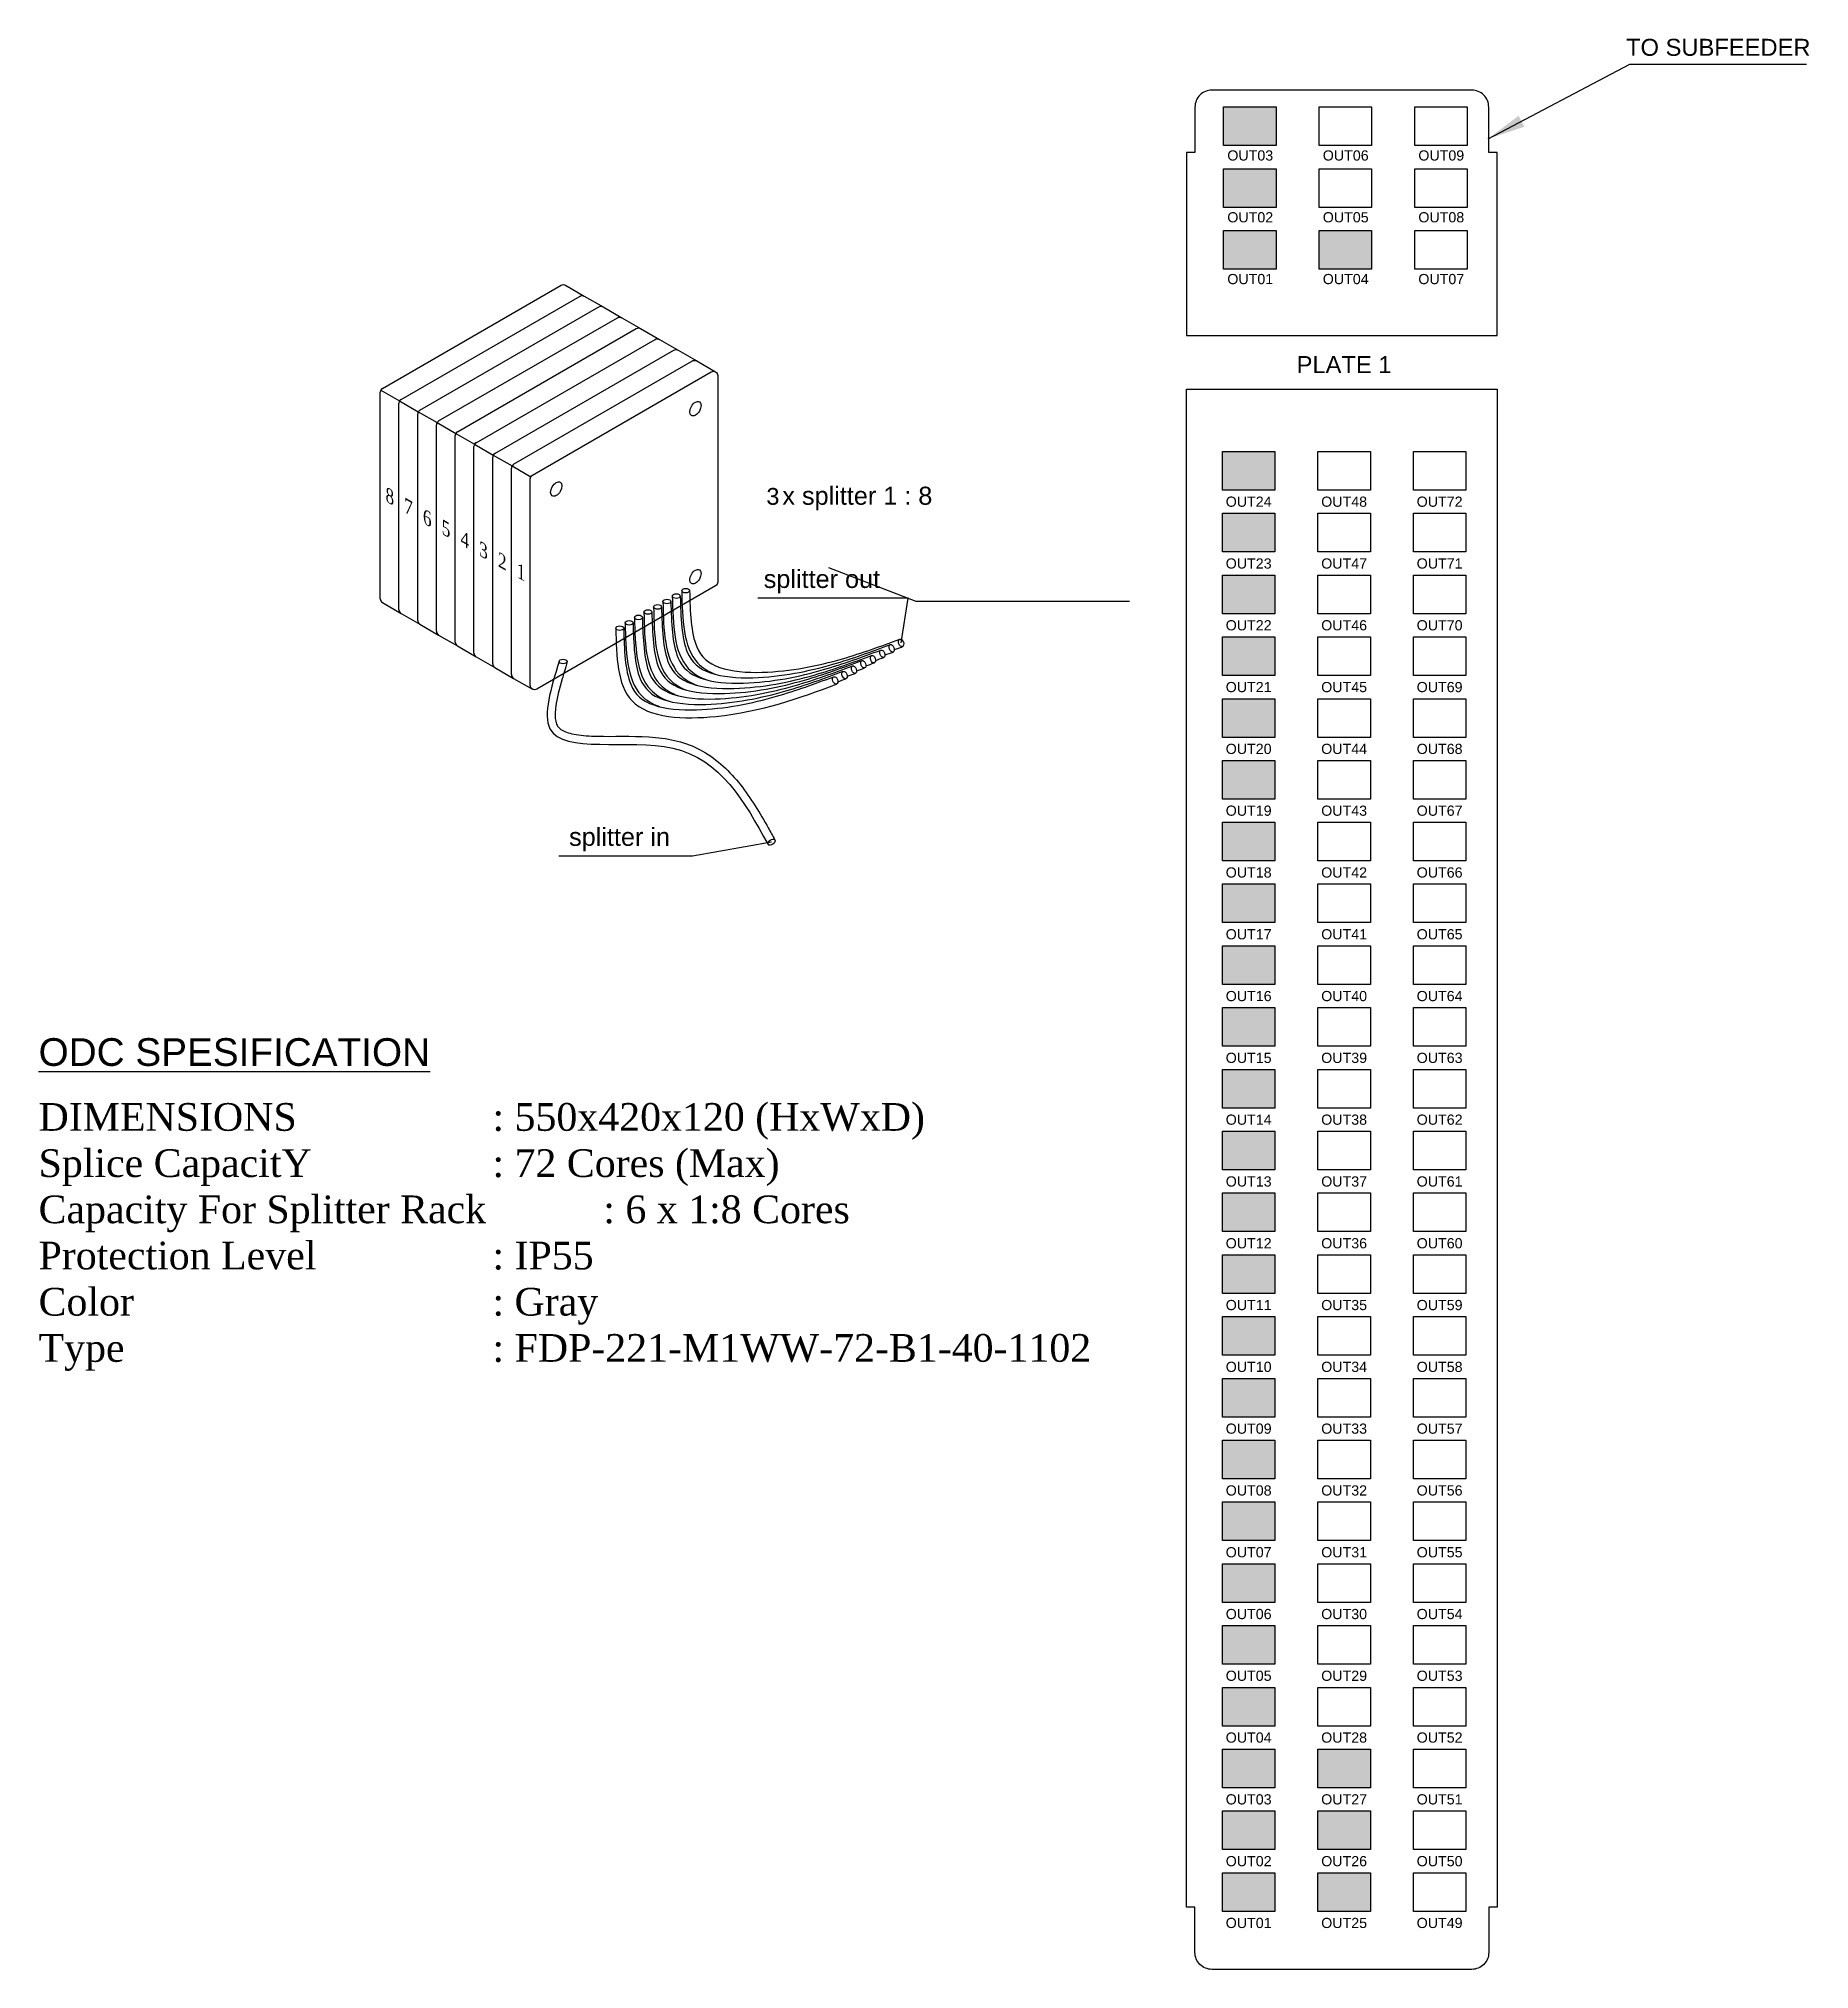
# Model space of a CAD drawing. Header units: metres. Extents: x 3071 to 12757, y 289 to 1488.
# Drawn here: x 11524.2 to 11759.2, y 860.2 to 1116.4 of the extents above; entities that cross this region are included whole.
import ezdxf
from ezdxf.enums import TextEntityAlignment as Align

# ---------------------------------------------------------------- set-up
doc = ezdxf.new("R2010")
doc.units = ezdxf.units.M
doc.layers.add('Distribution Micr Cable(48 cores)', color=7, linetype='Continuous')
doc.layers.add('FDT STRUCTURE', color=7, linetype='Continuous')
doc.styles.get("Standard").update_dxf_attribs({"font": 'arial.ttf'})
doc.styles.add('Times-Roman', font='times.ttf')
doc.dimstyles.get("Standard").update_dxf_attribs({"dimtxt": 0.18, "dimasz": 0.18, "dimexe": 0.18, "dimexo": 0.0625, "dimgap": 0.09, "dimtad": 0, "dimtih": 1, "dimtoh": 1, "dimdec": 4, "dimzin": 0, "dimdsep": 46, "dimtxsty": 'Standard', "dimcen": 0.09, "dimadec": 0, "dimazin": 0, "dimtfac": 1, "dimtdec": 4, "dimtofl": 0, "dimtmove": 0, "dimatfit": 3, "dimfxl": 1, "dimtolj": 1, "dimtzin": 0, "dimarcsym": 0})

msp = doc.modelspace()

# ---------------------------------------------------------------- texts
at = {"color": 7, "insert": (11524.24, 983.73), "char_height": 3.6776, "attachment_point": 1}
msp.add_mtext('{\\fArial|b0|i0|c0|p34;\\LODC SPESIFICATION}', dxfattribs=at)
at = {"color": 7, "insert": (11524.24, 975.12), "char_height": 3.6776, "width": 153.9572, "attachment_point": 1, "style": 'Times-Roman'}
msp.add_mtext('DIMENSIONS^I^I : 550x420x120 (HxWxD)\\PSplice CapacitY^I^I : 72 Cores (Max)\\PCapacity For Splitter Rack^I : 6 x 1:8 Cores\\PProtection Level^I^I : IP55\\PColor^I^I^I^I : Gray\\PType^I^I^I^I : FDP-221-M1WW-72-B1-40-1102', dxfattribs=at)
at = {"layer": 'FDT STRUCTURE', "color": 1}
msp.add_text('TO SUBFEEDER', height=2.2527, dxfattribs=at).set_placement((11747.14, 1115.21), align=Align.MIDDLE)
at = {"layer": 'FDT STRUCTURE'}
for s, height, p in [('OUT03', 1.352, (11685.03, 1100.86)), ('OUT06', 1.352, (11697.7, 1100.86)), ('OUT09', 1.352, (11710.38, 1100.86)), ('OUT02', 1.352, (11685.03, 1092.66)), ('OUT05', 1.352, (11697.7, 1092.66)), ('OUT08', 1.352, (11710.38, 1092.66)), ('OUT01', 1.352, (11685.03, 1084.46)), ('OUT04', 1.352, (11697.7, 1084.46)), ('OUT07', 1.352, (11710.38, 1084.46)), ('PLATE 1', 2.253, (11697.48, 1073.11)), ('OUT24', 1.352, (11684.82, 1054.92)), ('OUT48', 1.352, (11697.49, 1054.92)), ('OUT72', 1.352, (11710.16, 1054.92)), ('OUT23', 1.352, (11684.82, 1046.72)), ('OUT47', 1.352, (11697.49, 1046.72)), ('OUT71', 1.352, (11710.16, 1046.72)), ('OUT22', 1.352, (11684.82, 1038.52)), ('OUT46', 1.352, (11697.49, 1038.52)), ('OUT70', 1.352, (11710.16, 1038.52)), ('OUT21', 1.352, (11684.82, 1030.32)), ('OUT45', 1.352, (11697.49, 1030.32)), ('OUT69', 1.352, (11710.16, 1030.32)), ('OUT20', 1.352, (11684.82, 1022.12)), ('OUT44', 1.352, (11697.49, 1022.12)), ('OUT68', 1.352, (11710.16, 1022.12)), ('OUT19', 1.352, (11684.82, 1013.92)), ('OUT43', 1.352, (11697.49, 1013.92)), ('OUT67', 1.352, (11710.16, 1013.92)), ('OUT18', 1.352, (11684.82, 1005.72)), ('OUT42', 1.352, (11697.49, 1005.72)), ('OUT66', 1.352, (11710.16, 1005.72)), ('OUT17', 1.352, (11684.82, 997.52)), ('OUT41', 1.352, (11697.49, 997.52)), ('OUT65', 1.352, (11710.16, 997.52)), ('OUT16', 1.352, (11684.82, 989.32)), ('OUT40', 1.352, (11697.49, 989.32)), ('OUT64', 1.352, (11710.16, 989.32)), ('OUT15', 1.352, (11684.82, 981.12)), ('OUT39', 1.352, (11697.49, 981.12)), ('OUT63', 1.352, (11710.16, 981.12)), ('OUT14', 1.352, (11684.82, 972.92)), ('OUT38', 1.352, (11697.49, 972.92)), ('OUT62', 1.352, (11710.16, 972.92)), ('OUT13', 1.352, (11684.82, 964.72)), ('OUT37', 1.352, (11697.49, 964.72)), ('OUT61', 1.352, (11710.16, 964.72)), ('OUT12', 1.352, (11684.82, 956.52)), ('OUT36', 1.352, (11697.49, 956.52)), ('OUT60', 1.352, (11710.16, 956.52)), ('OUT11', 1.352, (11684.82, 948.32)), ('OUT35', 1.352, (11697.49, 948.32)), ('OUT59', 1.352, (11710.16, 948.32)), ('OUT10', 1.352, (11684.82, 940.12)), ('OUT34', 1.352, (11697.49, 940.12)), ('OUT58', 1.352, (11710.16, 940.12)), ('OUT09', 1.352, (11684.82, 931.92)), ('OUT33', 1.352, (11697.49, 931.92)), ('OUT57', 1.352, (11710.16, 931.92)), ('OUT08', 1.352, (11684.82, 923.72)), ('OUT32', 1.352, (11697.49, 923.72)), ('OUT56', 1.352, (11710.16, 923.72)), ('OUT07', 1.352, (11684.82, 915.52)), ('OUT31', 1.352, (11697.49, 915.52)), ('OUT55', 1.352, (11710.16, 915.52)), ('OUT06', 1.352, (11684.82, 907.32)), ('OUT30', 1.352, (11697.49, 907.32)), ('OUT54', 1.352, (11710.16, 907.32)), ('OUT05', 1.352, (11684.82, 899.13)), ('OUT29', 1.352, (11697.49, 899.13)), ('OUT53', 1.352, (11710.16, 899.13)), ('OUT04', 1.352, (11684.82, 890.93)), ('OUT28', 1.352, (11697.49, 890.93)), ('OUT52', 1.352, (11710.16, 890.93)), ('OUT03', 1.352, (11684.82, 882.73)), ('OUT27', 1.352, (11697.49, 882.73)), ('OUT51', 1.352, (11710.16, 882.73)), ('OUT02', 1.352, (11684.82, 874.53)), ('OUT26', 1.352, (11697.49, 874.53)), ('OUT50', 1.352, (11710.16, 874.53)), ('OUT01', 1.352, (11684.82, 866.33)), ('OUT25', 1.352, (11697.49, 866.33)), ('OUT49', 1.352, (11710.16, 866.33))]:
    msp.add_text(s, height=height, dxfattribs=at).set_placement(p, align=Align.MIDDLE)
at = {"layer": 'FDT STRUCTURE', "style": 'Times-Roman', "oblique": 330}
for s, p in [('8', (11571.28, 1055.4)), ('7', (11573.77, 1053.96)), ('6', (11576.25, 1052.52)), ('5', (11578.74, 1051.09)), ('4', (11581.23, 1049.65)), ('3', (11583.72, 1048.21)), ('2', (11586.21, 1046.77)), ('1', (11588.7, 1045.34))]:
    msp.add_text(s, height=1.72, rotation=330, dxfattribs=at).set_placement(p, align=Align.MIDDLE_CENTER)
at = {"layer": 'FDT STRUCTURE'}
for s, height, p in [('3', 2.23, (11620.82, 1054.51)), ('x splitter 1 : 8', 2.396, (11622.94, 1054.51)), ('splitter out', 2.396, (11620.47, 1043.47)), ('splitter in', 2.396, (11594.64, 1009.25))]:
    msp.add_text(s, height=height, dxfattribs=at).set_placement(p)

# ---------------------------------------------------------------- hatches: boundary and pattern name
at = {"layer": 'Distribution Micr Cable(48 cores)'}
h = msp.add_hatch(color=3, dxfattribs=at)
h.dxf.hatch_style = 1
h.paths.add_polyline_path([(11681.5, 1107.3), (11688.46, 1107.3), (11688.46, 1102.17), (11681.5, 1102.17)])
h = msp.add_hatch(color=3, dxfattribs=at)
h.dxf.hatch_style = 1
h.paths.add_polyline_path([(11681.5, 1099.1), (11688.46, 1099.1), (11688.46, 1093.97), (11681.5, 1093.97)])
h = msp.add_hatch(color=3, dxfattribs=at)
h.dxf.hatch_style = 1
h.paths.add_polyline_path([(11681.5, 1090.91), (11688.46, 1090.91), (11688.46, 1085.77), (11681.5, 1085.77)])
h = msp.add_hatch(color=3, dxfattribs=at)
h.dxf.hatch_style = 1
h.paths.add_polyline_path([(11694.17, 1090.91), (11701.13, 1090.91), (11701.13, 1085.77), (11694.17, 1085.77)])
h = msp.add_hatch(color=3, dxfattribs=at)
h.dxf.hatch_style = 1
h.paths.add_polyline_path([(11681.34, 1061.58), (11688.29, 1061.58), (11688.29, 1056.45), (11681.34, 1056.45)])
h = msp.add_hatch(color=3, dxfattribs=at)
h.dxf.hatch_style = 1
h.paths.add_polyline_path([(11681.34, 1053.38), (11688.29, 1053.38), (11688.29, 1048.25), (11681.34, 1048.25)])
h = msp.add_hatch(color=3, dxfattribs=at)
h.dxf.hatch_style = 1
h.paths.add_polyline_path([(11681.34, 1045.18), (11688.29, 1045.18), (11688.29, 1040.05), (11681.34, 1040.05)])
h = msp.add_hatch(color=3, dxfattribs=at)
h.dxf.hatch_style = 1
h.paths.add_polyline_path([(11681.34, 1036.98), (11688.29, 1036.98), (11688.29, 1031.85), (11681.34, 1031.85)])
h = msp.add_hatch(color=3, dxfattribs=at)
h.dxf.hatch_style = 1
h.paths.add_polyline_path([(11681.34, 1028.78), (11688.29, 1028.78), (11688.29, 1023.65), (11681.34, 1023.65)])
h = msp.add_hatch(color=3, dxfattribs=at)
h.dxf.hatch_style = 1
h.paths.add_polyline_path([(11681.34, 1020.58), (11688.29, 1020.58), (11688.29, 1015.45), (11681.34, 1015.45)])
h = msp.add_hatch(color=3, dxfattribs=at)
h.dxf.hatch_style = 1
h.paths.add_polyline_path([(11681.34, 1012.39), (11688.29, 1012.39), (11688.29, 1007.25), (11681.34, 1007.25)])
h = msp.add_hatch(color=3, dxfattribs=at)
h.dxf.hatch_style = 1
h.paths.add_polyline_path([(11681.34, 1004.19), (11688.29, 1004.19), (11688.29, 999.06), (11681.34, 999.06)])
h = msp.add_hatch(color=3, dxfattribs=at)
h.dxf.hatch_style = 1
h.paths.add_polyline_path([(11681.34, 995.99), (11688.29, 995.99), (11688.29, 990.86), (11681.34, 990.86)])
h = msp.add_hatch(color=3, dxfattribs=at)
h.dxf.hatch_style = 1
h.paths.add_polyline_path([(11681.34, 987.79), (11688.29, 987.79), (11688.29, 982.66), (11681.34, 982.66)])
h = msp.add_hatch(color=3, dxfattribs=at)
h.dxf.hatch_style = 1
h.paths.add_polyline_path([(11681.34, 979.59), (11688.29, 979.59), (11688.29, 974.46), (11681.34, 974.46)])
h = msp.add_hatch(color=3, dxfattribs=at)
h.dxf.hatch_style = 1
h.paths.add_polyline_path([(11681.34, 971.39), (11688.29, 971.39), (11688.29, 966.26), (11681.34, 966.26)])
h = msp.add_hatch(color=3, dxfattribs=at)
h.dxf.hatch_style = 1
h.paths.add_polyline_path([(11681.34, 963.19), (11688.29, 963.19), (11688.29, 958.06), (11681.34, 958.06)])
h = msp.add_hatch(color=3, dxfattribs=at)
h.dxf.hatch_style = 1
h.paths.add_polyline_path([(11681.34, 954.99), (11688.29, 954.99), (11688.29, 949.86), (11681.34, 949.86)])
h = msp.add_hatch(color=3, dxfattribs=at)
h.dxf.hatch_style = 1
h.paths.add_polyline_path([(11681.34, 946.79), (11688.29, 946.79), (11688.29, 941.66), (11681.34, 941.66)])
h = msp.add_hatch(color=3, dxfattribs=at)
h.dxf.hatch_style = 1
h.paths.add_polyline_path([(11681.34, 938.59), (11688.29, 938.59), (11688.29, 933.46), (11681.34, 933.46)])
h = msp.add_hatch(color=3, dxfattribs=at)
h.dxf.hatch_style = 1
h.paths.add_polyline_path([(11681.34, 930.39), (11688.29, 930.39), (11688.29, 925.26), (11681.34, 925.26)])
h = msp.add_hatch(color=3, dxfattribs=at)
h.dxf.hatch_style = 1
h.paths.add_polyline_path([(11681.34, 922.19), (11688.29, 922.19), (11688.29, 917.06), (11681.34, 917.06)])
h = msp.add_hatch(color=3, dxfattribs=at)
h.dxf.hatch_style = 1
h.paths.add_polyline_path([(11681.34, 913.99), (11688.29, 913.99), (11688.29, 908.86), (11681.34, 908.86)])
h = msp.add_hatch(color=3, dxfattribs=at)
h.dxf.hatch_style = 1
h.paths.add_polyline_path([(11681.34, 905.79), (11688.29, 905.79), (11688.29, 900.66), (11681.34, 900.66)])
h = msp.add_hatch(color=3, dxfattribs=at)
h.dxf.hatch_style = 1
h.paths.add_polyline_path([(11681.34, 897.59), (11688.29, 897.59), (11688.29, 892.46), (11681.34, 892.46)])
h = msp.add_hatch(color=3, dxfattribs=at)
h.dxf.hatch_style = 1
h.paths.add_polyline_path([(11681.34, 889.39), (11688.29, 889.39), (11688.29, 884.26), (11681.34, 884.26)])
h = msp.add_hatch(color=3, dxfattribs=at)
h.dxf.hatch_style = 1
h.paths.add_polyline_path([(11694.01, 889.39), (11700.97, 889.39), (11700.97, 884.26), (11694.01, 884.26)])
h = msp.add_hatch(color=3, dxfattribs=at)
h.dxf.hatch_style = 1
h.paths.add_polyline_path([(11681.34, 881.19), (11688.29, 881.19), (11688.29, 876.06), (11681.34, 876.06)])
h = msp.add_hatch(color=3, dxfattribs=at)
h.dxf.hatch_style = 1
h.paths.add_polyline_path([(11694.01, 881.19), (11700.97, 881.19), (11700.97, 876.06), (11694.01, 876.06)])
h = msp.add_hatch(color=3, dxfattribs=at)
h.dxf.hatch_style = 1
h.paths.add_polyline_path([(11681.34, 872.99), (11688.29, 872.99), (11688.29, 867.86), (11681.34, 867.86)])
h = msp.add_hatch(color=3, dxfattribs=at)
h.dxf.hatch_style = 1
h.paths.add_polyline_path([(11694.01, 872.99), (11700.97, 872.99), (11700.97, 867.86), (11694.01, 867.86)])

# ---------------------------------------------------------------- linework, layer by layer
at = {"layer": 'FDT STRUCTURE'}
for p, q in [((11569.57, 1042.03), (11569.57, 1069.44)), ((11572.06, 1040.59), (11572.06, 1068)), ((11574.55, 1039.16), (11574.55, 1066.57)), ((11577.04, 1037.72), (11577.04, 1065.13)), ((11579.53, 1036.28), (11579.53, 1063.69)), ((11582.02, 1034.84), (11582.02, 1062.26)), ((11584.51, 1033.41), (11584.51, 1060.82)), ((11587, 1031.97), (11587, 1059.38))]:
    msp.add_line(p, q, dxfattribs=at)
at = {"layer": 'FDT STRUCTURE', "color": 0}
msp.add_line((11676.59, 1069.85), (11717.8, 1069.85), dxfattribs=at)
for points in [[(11717.8, 1076.98), (11717.8, 1101.26), (11716.68, 1101.26), (11716.68, 1107.28, 0.414214), (11714.42, 1109.53), (11679.95, 1109.53, 0.414214), (11677.69, 1107.28), (11677.69, 1101.26), (11676.59, 1101.26), (11676.59, 1076.98)], [(11717.8, 1069.85), (11717.8, 868.44), (11716.68, 868.44), (11716.68, 862.42, -0.414214), (11714.42, 860.17), (11679.95, 860.17, -0.414214), (11677.69, 862.42), (11677.69, 868.44), (11676.59, 868.44), (11676.59, 1069.85)]]:
    msp.add_lwpolyline(points, format="xyb", dxfattribs=at)
for points in [[(11681.5, 1107.3), (11688.46, 1107.3), (11688.46, 1102.17), (11681.5, 1102.17)], [(11694.17, 1107.3), (11701.13, 1107.3), (11701.13, 1102.17), (11694.17, 1102.17)], [(11706.85, 1107.3), (11713.81, 1107.3), (11713.81, 1102.17), (11706.85, 1102.17)], [(11681.5, 1099.1), (11688.46, 1099.1), (11688.46, 1093.97), (11681.5, 1093.97)], [(11694.17, 1099.1), (11701.13, 1099.1), (11701.13, 1093.97), (11694.17, 1093.97)], [(11706.85, 1099.1), (11713.81, 1099.1), (11713.81, 1093.97), (11706.85, 1093.97)], [(11681.5, 1090.91), (11688.46, 1090.91), (11688.46, 1085.77), (11681.5, 1085.77)], [(11694.17, 1090.91), (11701.13, 1090.91), (11701.13, 1085.77), (11694.17, 1085.77)], [(11706.85, 1090.91), (11713.81, 1090.91), (11713.81, 1085.77), (11706.85, 1085.77)], [(11681.34, 1061.58), (11688.29, 1061.58), (11688.29, 1056.45), (11681.34, 1056.45)], [(11694.01, 1061.58), (11700.97, 1061.58), (11700.97, 1056.45), (11694.01, 1056.45)], [(11706.68, 1061.58), (11713.64, 1061.58), (11713.64, 1056.45), (11706.68, 1056.45)], [(11681.34, 1053.38), (11688.29, 1053.38), (11688.29, 1048.25), (11681.34, 1048.25)], [(11694.01, 1053.38), (11700.97, 1053.38), (11700.97, 1048.25), (11694.01, 1048.25)], [(11706.68, 1053.38), (11713.64, 1053.38), (11713.64, 1048.25), (11706.68, 1048.25)], [(11681.34, 1045.18), (11688.29, 1045.18), (11688.29, 1040.05), (11681.34, 1040.05)], [(11694.01, 1045.18), (11700.97, 1045.18), (11700.97, 1040.05), (11694.01, 1040.05)], [(11706.68, 1045.18), (11713.64, 1045.18), (11713.64, 1040.05), (11706.68, 1040.05)], [(11681.34, 1036.98), (11688.29, 1036.98), (11688.29, 1031.85), (11681.34, 1031.85)], [(11694.01, 1036.98), (11700.97, 1036.98), (11700.97, 1031.85), (11694.01, 1031.85)], [(11706.68, 1036.98), (11713.64, 1036.98), (11713.64, 1031.85), (11706.68, 1031.85)], [(11681.34, 1028.78), (11688.29, 1028.78), (11688.29, 1023.65), (11681.34, 1023.65)], [(11694.01, 1028.78), (11700.97, 1028.78), (11700.97, 1023.65), (11694.01, 1023.65)], [(11706.68, 1028.78), (11713.64, 1028.78), (11713.64, 1023.65), (11706.68, 1023.65)], [(11681.34, 1020.58), (11688.29, 1020.58), (11688.29, 1015.45), (11681.34, 1015.45)], [(11694.01, 1020.58), (11700.97, 1020.58), (11700.97, 1015.45), (11694.01, 1015.45)], [(11706.68, 1020.58), (11713.64, 1020.58), (11713.64, 1015.45), (11706.68, 1015.45)], [(11681.34, 1012.39), (11688.29, 1012.39), (11688.29, 1007.25), (11681.34, 1007.25)], [(11694.01, 1012.39), (11700.97, 1012.39), (11700.97, 1007.25), (11694.01, 1007.25)], [(11706.68, 1012.39), (11713.64, 1012.39), (11713.64, 1007.25), (11706.68, 1007.25)], [(11681.34, 1004.19), (11688.29, 1004.19), (11688.29, 999.06), (11681.34, 999.06)], [(11694.01, 1004.19), (11700.97, 1004.19), (11700.97, 999.06), (11694.01, 999.06)], [(11706.68, 1004.19), (11713.64, 1004.19), (11713.64, 999.06), (11706.68, 999.06)], [(11681.34, 995.99), (11688.29, 995.99), (11688.29, 990.86), (11681.34, 990.86)], [(11694.01, 995.99), (11700.97, 995.99), (11700.97, 990.86), (11694.01, 990.86)], [(11706.68, 995.99), (11713.64, 995.99), (11713.64, 990.86), (11706.68, 990.86)], [(11681.34, 987.79), (11688.29, 987.79), (11688.29, 982.66), (11681.34, 982.66)], [(11694.01, 987.79), (11700.97, 987.79), (11700.97, 982.66), (11694.01, 982.66)], [(11706.68, 987.79), (11713.64, 987.79), (11713.64, 982.66), (11706.68, 982.66)], [(11681.34, 979.59), (11688.29, 979.59), (11688.29, 974.46), (11681.34, 974.46)], [(11694.01, 979.59), (11700.97, 979.59), (11700.97, 974.46), (11694.01, 974.46)], [(11706.68, 979.59), (11713.64, 979.59), (11713.64, 974.46), (11706.68, 974.46)], [(11681.34, 971.39), (11688.29, 971.39), (11688.29, 966.26), (11681.34, 966.26)], [(11694.01, 971.39), (11700.97, 971.39), (11700.97, 966.26), (11694.01, 966.26)], [(11706.68, 971.39), (11713.64, 971.39), (11713.64, 966.26), (11706.68, 966.26)], [(11681.34, 963.19), (11688.29, 963.19), (11688.29, 958.06), (11681.34, 958.06)], [(11694.01, 963.19), (11700.97, 963.19), (11700.97, 958.06), (11694.01, 958.06)], [(11706.68, 963.19), (11713.64, 963.19), (11713.64, 958.06), (11706.68, 958.06)], [(11681.34, 954.99), (11688.29, 954.99), (11688.29, 949.86), (11681.34, 949.86)], [(11694.01, 954.99), (11700.97, 954.99), (11700.97, 949.86), (11694.01, 949.86)], [(11706.68, 954.99), (11713.64, 954.99), (11713.64, 949.86), (11706.68, 949.86)], [(11681.34, 946.79), (11688.29, 946.79), (11688.29, 941.66), (11681.34, 941.66)], [(11694.01, 946.79), (11700.97, 946.79), (11700.97, 941.66), (11694.01, 941.66)], [(11706.68, 946.79), (11713.64, 946.79), (11713.64, 941.66), (11706.68, 941.66)], [(11681.34, 938.59), (11688.29, 938.59), (11688.29, 933.46), (11681.34, 933.46)], [(11694.01, 938.59), (11700.97, 938.59), (11700.97, 933.46), (11694.01, 933.46)], [(11706.68, 938.59), (11713.64, 938.59), (11713.64, 933.46), (11706.68, 933.46)], [(11681.34, 930.39), (11688.29, 930.39), (11688.29, 925.26), (11681.34, 925.26)], [(11694.01, 930.39), (11700.97, 930.39), (11700.97, 925.26), (11694.01, 925.26)], [(11694.01, 930.39), (11700.97, 930.39), (11700.97, 925.26), (11694.01, 925.26)], [(11694.01, 930.39), (11700.97, 930.39), (11700.97, 925.26), (11694.01, 925.26)], [(11706.68, 930.39), (11713.64, 930.39), (11713.64, 925.26), (11706.68, 925.26)], [(11681.34, 922.19), (11688.29, 922.19), (11688.29, 917.06), (11681.34, 917.06)], [(11694.01, 922.19), (11700.97, 922.19), (11700.97, 917.06), (11694.01, 917.06)], [(11694.01, 922.19), (11700.97, 922.19), (11700.97, 917.06), (11694.01, 917.06)], [(11694.01, 922.19), (11700.97, 922.19), (11700.97, 917.06), (11694.01, 917.06)], [(11706.68, 922.19), (11713.64, 922.19), (11713.64, 917.06), (11706.68, 917.06)], [(11681.34, 913.99), (11688.29, 913.99), (11688.29, 908.86), (11681.34, 908.86)], [(11694.01, 913.99), (11700.97, 913.99), (11700.97, 908.86), (11694.01, 908.86)], [(11694.01, 913.99), (11700.97, 913.99), (11700.97, 908.86), (11694.01, 908.86)], [(11694.01, 913.99), (11700.97, 913.99), (11700.97, 908.86), (11694.01, 908.86)], [(11706.68, 913.99), (11713.64, 913.99), (11713.64, 908.86), (11706.68, 908.86)], [(11681.34, 905.79), (11688.29, 905.79), (11688.29, 900.66), (11681.34, 900.66)], [(11694.01, 905.79), (11700.97, 905.79), (11700.97, 900.66), (11694.01, 900.66)], [(11694.01, 905.79), (11700.97, 905.79), (11700.97, 900.66), (11694.01, 900.66)], [(11694.01, 905.79), (11700.97, 905.79), (11700.97, 900.66), (11694.01, 900.66)], [(11706.68, 905.79), (11713.64, 905.79), (11713.64, 900.66), (11706.68, 900.66)], [(11681.34, 897.59), (11688.29, 897.59), (11688.29, 892.46), (11681.34, 892.46)], [(11694.01, 897.59), (11700.97, 897.59), (11700.97, 892.46), (11694.01, 892.46)], [(11694.01, 897.59), (11700.97, 897.59), (11700.97, 892.46), (11694.01, 892.46)], [(11694.01, 897.59), (11700.97, 897.59), (11700.97, 892.46), (11694.01, 892.46)], [(11706.68, 897.59), (11713.64, 897.59), (11713.64, 892.46), (11706.68, 892.46)], [(11681.34, 889.39), (11688.29, 889.39), (11688.29, 884.26), (11681.34, 884.26)], [(11694.01, 889.39), (11700.97, 889.39), (11700.97, 884.26), (11694.01, 884.26)], [(11694.01, 889.39), (11700.97, 889.39), (11700.97, 884.26), (11694.01, 884.26)], [(11694.01, 889.39), (11700.97, 889.39), (11700.97, 884.26), (11694.01, 884.26)], [(11706.68, 889.39), (11713.64, 889.39), (11713.64, 884.26), (11706.68, 884.26)], [(11681.34, 881.19), (11688.29, 881.19), (11688.29, 876.06), (11681.34, 876.06)], [(11694.01, 881.19), (11700.97, 881.19), (11700.97, 876.06), (11694.01, 876.06)], [(11706.68, 881.19), (11713.64, 881.19), (11713.64, 876.06), (11706.68, 876.06)], [(11681.34, 872.99), (11688.29, 872.99), (11688.29, 867.86), (11681.34, 867.86)], [(11694.01, 872.99), (11700.97, 872.99), (11700.97, 867.86), (11694.01, 867.86)], [(11706.68, 872.99), (11713.64, 872.99), (11713.64, 867.86), (11706.68, 867.86)]]:
    msp.add_lwpolyline(points, close=True, dxfattribs=at)
at = {"layer": 'FDT STRUCTURE'}
for points in [[(11569.86, 1069.94), (11593.6, 1083.64, -0.267949), (11594.18, 1083.64)], [(11572.35, 1068.5), (11596.09, 1082.21, -0.267949), (11596.66, 1082.21)], [(11574.84, 1067.06), (11598.58, 1080.77, -0.267949), (11599.15, 1080.77)], [(11577.33, 1065.63), (11601.07, 1079.33, -0.267949), (11601.64, 1079.33)], [(11579.82, 1064.19), (11603.56, 1077.9, -0.267949), (11604.13, 1077.9)], [(11582.31, 1062.75), (11606.05, 1076.46, -0.267949), (11606.62, 1076.46)], [(11584.79, 1061.32), (11608.53, 1075.02, -0.267949), (11609.11, 1075.02)], [(11587.28, 1059.88), (11611.02, 1073.59, -0.267949), (11611.6, 1073.59)]]:
    msp.add_lwpolyline(points, format="xyb", dxfattribs=at)
for points in [[(11594.18, 1083.64), (11596.66, 1082.21)], [(11596.66, 1082.21), (11599.15, 1080.77)], [(11599.15, 1080.77), (11601.64, 1079.33)], [(11601.64, 1079.33), (11604.13, 1077.9)], [(11604.13, 1077.9), (11606.62, 1076.46)], [(11606.62, 1076.46), (11609.11, 1075.02)], [(11676.59, 1076.98), (11717.8, 1076.98)], [(11609.11, 1075.02), (11611.6, 1073.59)], [(11611.6, 1073.59), (11614.09, 1072.15)], [(11569.65, 1069.73), (11572.14, 1068.29)], [(11572.14, 1068.29), (11574.63, 1066.85)], [(11574.63, 1066.85), (11577.12, 1065.42)], [(11577.12, 1065.42), (11579.61, 1063.98)], [(11579.61, 1063.98), (11582.1, 1062.54)], [(11582.1, 1062.54), (11584.58, 1061.11)], [(11584.58, 1061.11), (11587.07, 1059.67)], [(11587.07, 1059.67), (11589.56, 1058.23)], [(11569.86, 1041.53), (11572.35, 1040.09)], [(11572.35, 1040.09), (11574.84, 1038.66)], [(11574.84, 1038.66), (11577.33, 1037.22)], [(11577.33, 1037.22), (11579.82, 1035.78)], [(11579.82, 1035.78), (11582.31, 1034.35)], [(11582.31, 1034.35), (11584.79, 1032.91)], [(11584.79, 1032.91), (11587.28, 1031.47)], [(11587.28, 1031.47), (11589.77, 1030.04)], [(11621.5, 1009.74), (11611, 1007.9), (11593.28, 1007.9)]]:
    msp.add_lwpolyline(points, dxfattribs=at)
msp.add_lwpolyline([(11589.49, 1030.53), (11589.49, 1057.95, -0.267949), (11589.77, 1058.44), (11613.51, 1072.15, -0.57735), (11614.37, 1071.65), (11614.37, 1044.24, -0.267949), (11614.09, 1043.74), (11590.35, 1030.04, -0.57735)], format="xyb", close=True, dxfattribs=at)
for centre, start, end in [((11611.31, 1073.09), 60, 120), ((11570.15, 1069.44), 120, 180), ((11572.64, 1068), 120, 180), ((11575.13, 1066.57), 120, 180), ((11577.62, 1065.13), 120, 180), ((11580.1, 1063.69), 120, 180), ((11582.59, 1062.26), 120, 180), ((11585.08, 1060.82), 120, 180), ((11587.57, 1059.38), 120, 180), ((11570.15, 1042.03), 180, 240), ((11572.64, 1040.59), 180, 240), ((11575.13, 1039.16), 180, 240), ((11577.62, 1037.72), 180, 240), ((11580.1, 1036.28), 180, 240), ((11582.59, 1034.84), 180, 240), ((11585.08, 1033.41), 180, 240), ((11587.57, 1031.97), 180, 240)]:
    msp.add_arc(centre, 0.575, start, end, dxfattribs=at)
for centre, major_axis, ratio in [((11611.4, 1067.25), (-0.528, -0.914), 0.57735), ((11592.94, 1056.59), (-0.528, -0.914), 0.57735), ((11611.4, 1044.96), (-0.528, -0.914), 0.57735), ((11610.11, 1043.11), (-0.528, 0), 0.57735), ((11605.1, 1040.28), (-0.528, 0), 0.57735), ((11606.38, 1040.95), (-0.528, 0), 0.57735), ((11607.62, 1041.67), (-0.528, 0), 0.57735), ((11608.87, 1042.39), (-0.528, 0), 0.57735), ((11601.36, 1038.13), (-0.528, 0), 0.57735), ((11602.61, 1038.85), (-0.528, 0), 0.57735), ((11603.85, 1039.56), (-0.528, 0), 0.57735), ((11636.21, 1034.74), (0.182, -0.493), 0.598168), ((11637.45, 1035.46), (0.182, -0.493), 0.598168), ((11638.7, 1036.18), (0.182, -0.493), 0.598168), ((11593.84, 1033.71), (-0.528, 0), 0.57735), ((11632.44, 1032.63), (0.182, -0.493), 0.598168), ((11633.68, 1033.35), (0.182, -0.493), 0.598168), ((11634.96, 1034.02), (0.182, -0.493), 0.598168), ((11629.95, 1031.2), (0.182, -0.493), 0.598168), ((11631.19, 1031.91), (0.182, -0.493), 0.598168), ((11621.5, 1009.74), (-0.453, -0.305), 0.58247)]:
    msp.add_ellipse(centre, major_axis=major_axis, ratio=ratio, dxfattribs=at)
for points, knots in [([(11609.58, 1043.11), (11609.67, 1039.35), (11609.79, 1034.35), (11613.18, 1032.34), (11614.16, 1031.98)], [0, 0, 0, 0, 0.2148662, 0.2858208, 0.2858208, 0.2858208, 0.2858208]), ([(11610.63, 1043.13), (11610.7, 1040.27), (11610.81, 1037.49), (11612.16, 1034.27), (11613.09, 1033.46), (11616.17, 1032.39), (11618.2, 1032.22), (11624.08, 1032.4), (11627.65, 1033.13), (11633.52, 1034.83), (11636, 1035.74), (11638.52, 1036.67)], [0, 0, 0, 0, 0.1638999, 0.1638999, 0.2888429, 0.2888429, 0.4137858, 0.4137858, 0.6423938, 0.6423938, 0.8263053, 0.8263053, 0.8263053, 0.8263053]), ([(11604.57, 1040.28), (11604.66, 1036.53), (11604.77, 1031.53), (11608.17, 1029.51), (11609.14, 1029.15)], [0, 0, 0, 0, 0.2148662, 0.2858208, 0.2858208, 0.2858208, 0.2858208]), ([(11605.62, 1040.31), (11605.69, 1037.44), (11605.8, 1034.66), (11607.14, 1031.45), (11608.08, 1030.64), (11611.15, 1029.57), (11613.18, 1029.4), (11619.06, 1029.58), (11622.64, 1030.31), (11628.5, 1032), (11630.99, 1032.92), (11633.5, 1033.84)], [0, 0, 0, 0, 0.1638999, 0.1638999, 0.2888429, 0.2888429, 0.4137858, 0.4137858, 0.6423938, 0.6423938, 0.8263053, 0.8263053, 0.8263053, 0.8263053]), ([(11605.85, 1040.95), (11605.94, 1037.2), (11606.05, 1032.34), (11609.26, 1030.29), (11610.1, 1029.95)], [0, 0, 0, 0, 0.2148662, 0.2778992, 0.2778992, 0.2778992, 0.2778992]), ([(11606.9, 1040.98), (11606.97, 1038.11), (11607.08, 1035.33), (11608.43, 1032.12), (11609.36, 1031.31), (11612.43, 1030.24), (11614.46, 1030.07), (11620.34, 1030.25), (11623.92, 1030.98), (11629.79, 1032.67), (11632.27, 1033.59), (11634.78, 1034.51)], [0, 0, 0, 0, 0.1638999, 0.1638999, 0.2888429, 0.2888429, 0.4137858, 0.4137858, 0.6423938, 0.6423938, 0.8263053, 0.8263053, 0.8263053, 0.8263053]), ([(11607.09, 1041.67), (11607.18, 1037.91), (11607.3, 1032.92), (11610.69, 1030.9), (11611.67, 1030.54)], [0, 0, 0, 0, 0.2148662, 0.2858208, 0.2858208, 0.2858208, 0.2858208]), ([(11608.14, 1041.7), (11608.21, 1038.83), (11608.32, 1036.05), (11609.67, 1032.84), (11610.6, 1032.03), (11613.68, 1030.95), (11615.71, 1030.78), (11621.59, 1030.96), (11625.16, 1031.7), (11631.03, 1033.39), (11633.52, 1034.31), (11636.03, 1035.23)], [0, 0, 0, 0, 0.1638999, 0.1638999, 0.2888429, 0.2888429, 0.4137858, 0.4137858, 0.6423938, 0.6423938, 0.8263053, 0.8263053, 0.8263053, 0.8263053]), ([(11608.34, 1042.39), (11608.43, 1038.63), (11608.54, 1033.63), (11611.94, 1031.62), (11612.91, 1031.26)], [0, 0, 0, 0, 0.2148662, 0.2858208, 0.2858208, 0.2858208, 0.2858208]), ([(11609.39, 1042.41), (11609.46, 1039.55), (11609.57, 1036.77), (11610.91, 1033.56), (11611.85, 1032.75), (11614.92, 1031.67), (11616.95, 1031.5), (11622.83, 1031.68), (11626.41, 1032.41), (11632.27, 1034.11), (11634.76, 1035.03), (11637.27, 1035.95)], [0, 0, 0, 0, 0.1638999, 0.1638999, 0.2888429, 0.2888429, 0.4137858, 0.4137858, 0.6423938, 0.6423938, 0.8263053, 0.8263053, 0.8263053, 0.8263053]), ([(11601.89, 1038.15), (11601.95, 1035.29), (11602.06, 1032.51), (11603.41, 1029.29), (11604.34, 1028.48), (11607.42, 1027.41), (11609.45, 1027.24), (11615.33, 1027.42), (11618.91, 1028.15), (11624.77, 1029.85), (11627.26, 1030.76), (11629.77, 1031.69)], [0, 0, 0, 0, 0.1638999, 0.1638999, 0.2888429, 0.2888429, 0.4137858, 0.4137858, 0.6423938, 0.6423938, 0.8263053, 0.8263053, 0.8263053, 0.8263053]), ([(11602.08, 1038.85), (11602.17, 1035.09), (11602.28, 1030.09), (11605.68, 1028.07), (11606.65, 1027.72)], [0, 0, 0, 0, 0.2148662, 0.2858208, 0.2858208, 0.2858208, 0.2858208]), ([(11603.13, 1038.87), (11603.2, 1036), (11603.31, 1033.23), (11604.66, 1030.01), (11605.59, 1029.2), (11608.66, 1028.13), (11610.69, 1027.96), (11616.57, 1028.14), (11620.15, 1028.87), (11626.02, 1030.57), (11628.5, 1031.48), (11631.01, 1032.41)], [0, 0, 0, 0, 0.1638999, 0.1638999, 0.2888429, 0.2888429, 0.4137858, 0.4137858, 0.6423938, 0.6423938, 0.8263053, 0.8263053, 0.8263053, 0.8263053]), ([(11603.32, 1039.56), (11603.41, 1035.81), (11603.53, 1030.81), (11606.92, 1028.79), (11607.9, 1028.44)], [0, 0, 0, 0, 0.2148662, 0.2858208, 0.2858208, 0.2858208, 0.2858208]), ([(11604.37, 1039.59), (11604.44, 1036.72), (11604.55, 1033.94), (11605.9, 1030.73), (11606.83, 1029.92), (11609.91, 1028.85), (11611.94, 1028.68), (11617.82, 1028.86), (11621.39, 1029.59), (11627.26, 1031.28), (11629.75, 1032.2), (11632.26, 1033.13)], [0, 0, 0, 0, 0.1638999, 0.1638999, 0.2888429, 0.2888429, 0.4137858, 0.4137858, 0.6423938, 0.6423938, 0.8263053, 0.8263053, 0.8263053, 0.8263053]), ([(11594.37, 1033.71), (11594.12, 1032.72), (11593.91, 1032.05), (11593.33, 1030.08), (11593.02, 1028.83), (11592.78, 1027.07), (11592.76, 1026.45), (11592.88, 1025.69), (11592.95, 1025.45), (11593.14, 1025.1), (11593.25, 1024.95), (11593.59, 1024.67), (11593.81, 1024.53), (11594.61, 1024.19), (11595.35, 1024.02), (11597.1, 1023.83), (11598.11, 1023.79), (11601.35, 1023.77), (11603.78, 1023.85), (11607.26, 1023.53), (11608.39, 1023.35), (11610.49, 1022.74), (11611.46, 1022.32), (11614.35, 1020.69), (11615.97, 1019.12), (11618.77, 1015.59), (11619.94, 1013.61), (11621.37, 1011.1), (11621.66, 1010.57), (11621.95, 1010.05)], [0, 0, 0, 0, 0.603023, 0.603023, 1.809068, 1.809068, 2.622915, 2.622915, 3.138213, 3.138213, 3.653512, 3.653512, 4.16881, 4.16881, 5.159502, 5.159502, 6.150193, 6.150193, 8.137193, 8.137193, 9.123662, 9.123662, 10.110131, 10.110131, 12.315924, 12.315924, 14.521717, 14.521717, 15.104007, 15.104007, 15.104007, 15.104007])]:
    msp.add_open_spline(points, degree=3, knots=knots, dxfattribs=at)
for points in [[(11600.83, 1038.13), (11602.95, 1028.54), (11614.13, 1026.43), (11630.13, 1030.7)], [(11593.31, 1033.71), (11592.1, 1024.79), (11608.4, 1022.21), (11621.04, 1009.44)]]:
    msp.add_spline(points, degree=3, dxfattribs=at)
for points in [[(11637.8, 1035.29), (11638.16, 1035.42), (11638.52, 1035.55), (11638.88, 1035.68)], [(11632.79, 1032.46), (11633.15, 1032.59), (11633.51, 1032.73), (11633.86, 1032.86)], [(11634.03, 1033.12), (11634.4, 1033.25), (11634.77, 1033.39), (11635.15, 1033.53)], [(11635.31, 1033.85), (11635.67, 1033.98), (11636.03, 1034.11), (11636.39, 1034.25)], [(11636.55, 1034.57), (11636.92, 1034.7), (11637.27, 1034.83), (11637.63, 1034.96)], [(11630.3, 1031.02), (11630.66, 1031.16), (11631.02, 1031.29), (11631.38, 1031.42)], [(11631.54, 1031.74), (11631.9, 1031.87), (11632.26, 1032.01), (11632.62, 1032.14)]]:
    msp.add_open_spline(points, degree=3, dxfattribs=at)

msp.set_redraw_order([(e.dxf.handle, doc.entitydb.next_handle()) for e in msp.query("TEXT MTEXT ATTDEF DIMENSION ARC_DIMENSION")])  # texts and dimensions are drawn at this point

# ---------------------------------------------------------------- leaders
at = {"layer": 'FDT STRUCTURE', "color": 1}
msp.add_leader([(11716.6, 1103.07), (11735.41, 1112.99), (11758.86, 1112.99)], dimstyle='Standard', override={"dimasz": 5, "dimgap": 0.09, "dimtad": 0}, dxfattribs=at)
at = {"layer": 'FDT STRUCTURE'}
for points in [[(11629.08, 1046.18), (11640.66, 1041.7), (11669.02, 1041.7)], [(11638.7, 1036.18), (11639.63, 1042.11), (11619.69, 1042.11)]]:
    msp.add_leader(points, dimstyle='Standard', override={"dimgap": 0.09, "dimtad": 0}, dxfattribs=at)

doc.saveas('drawing.dxf')
